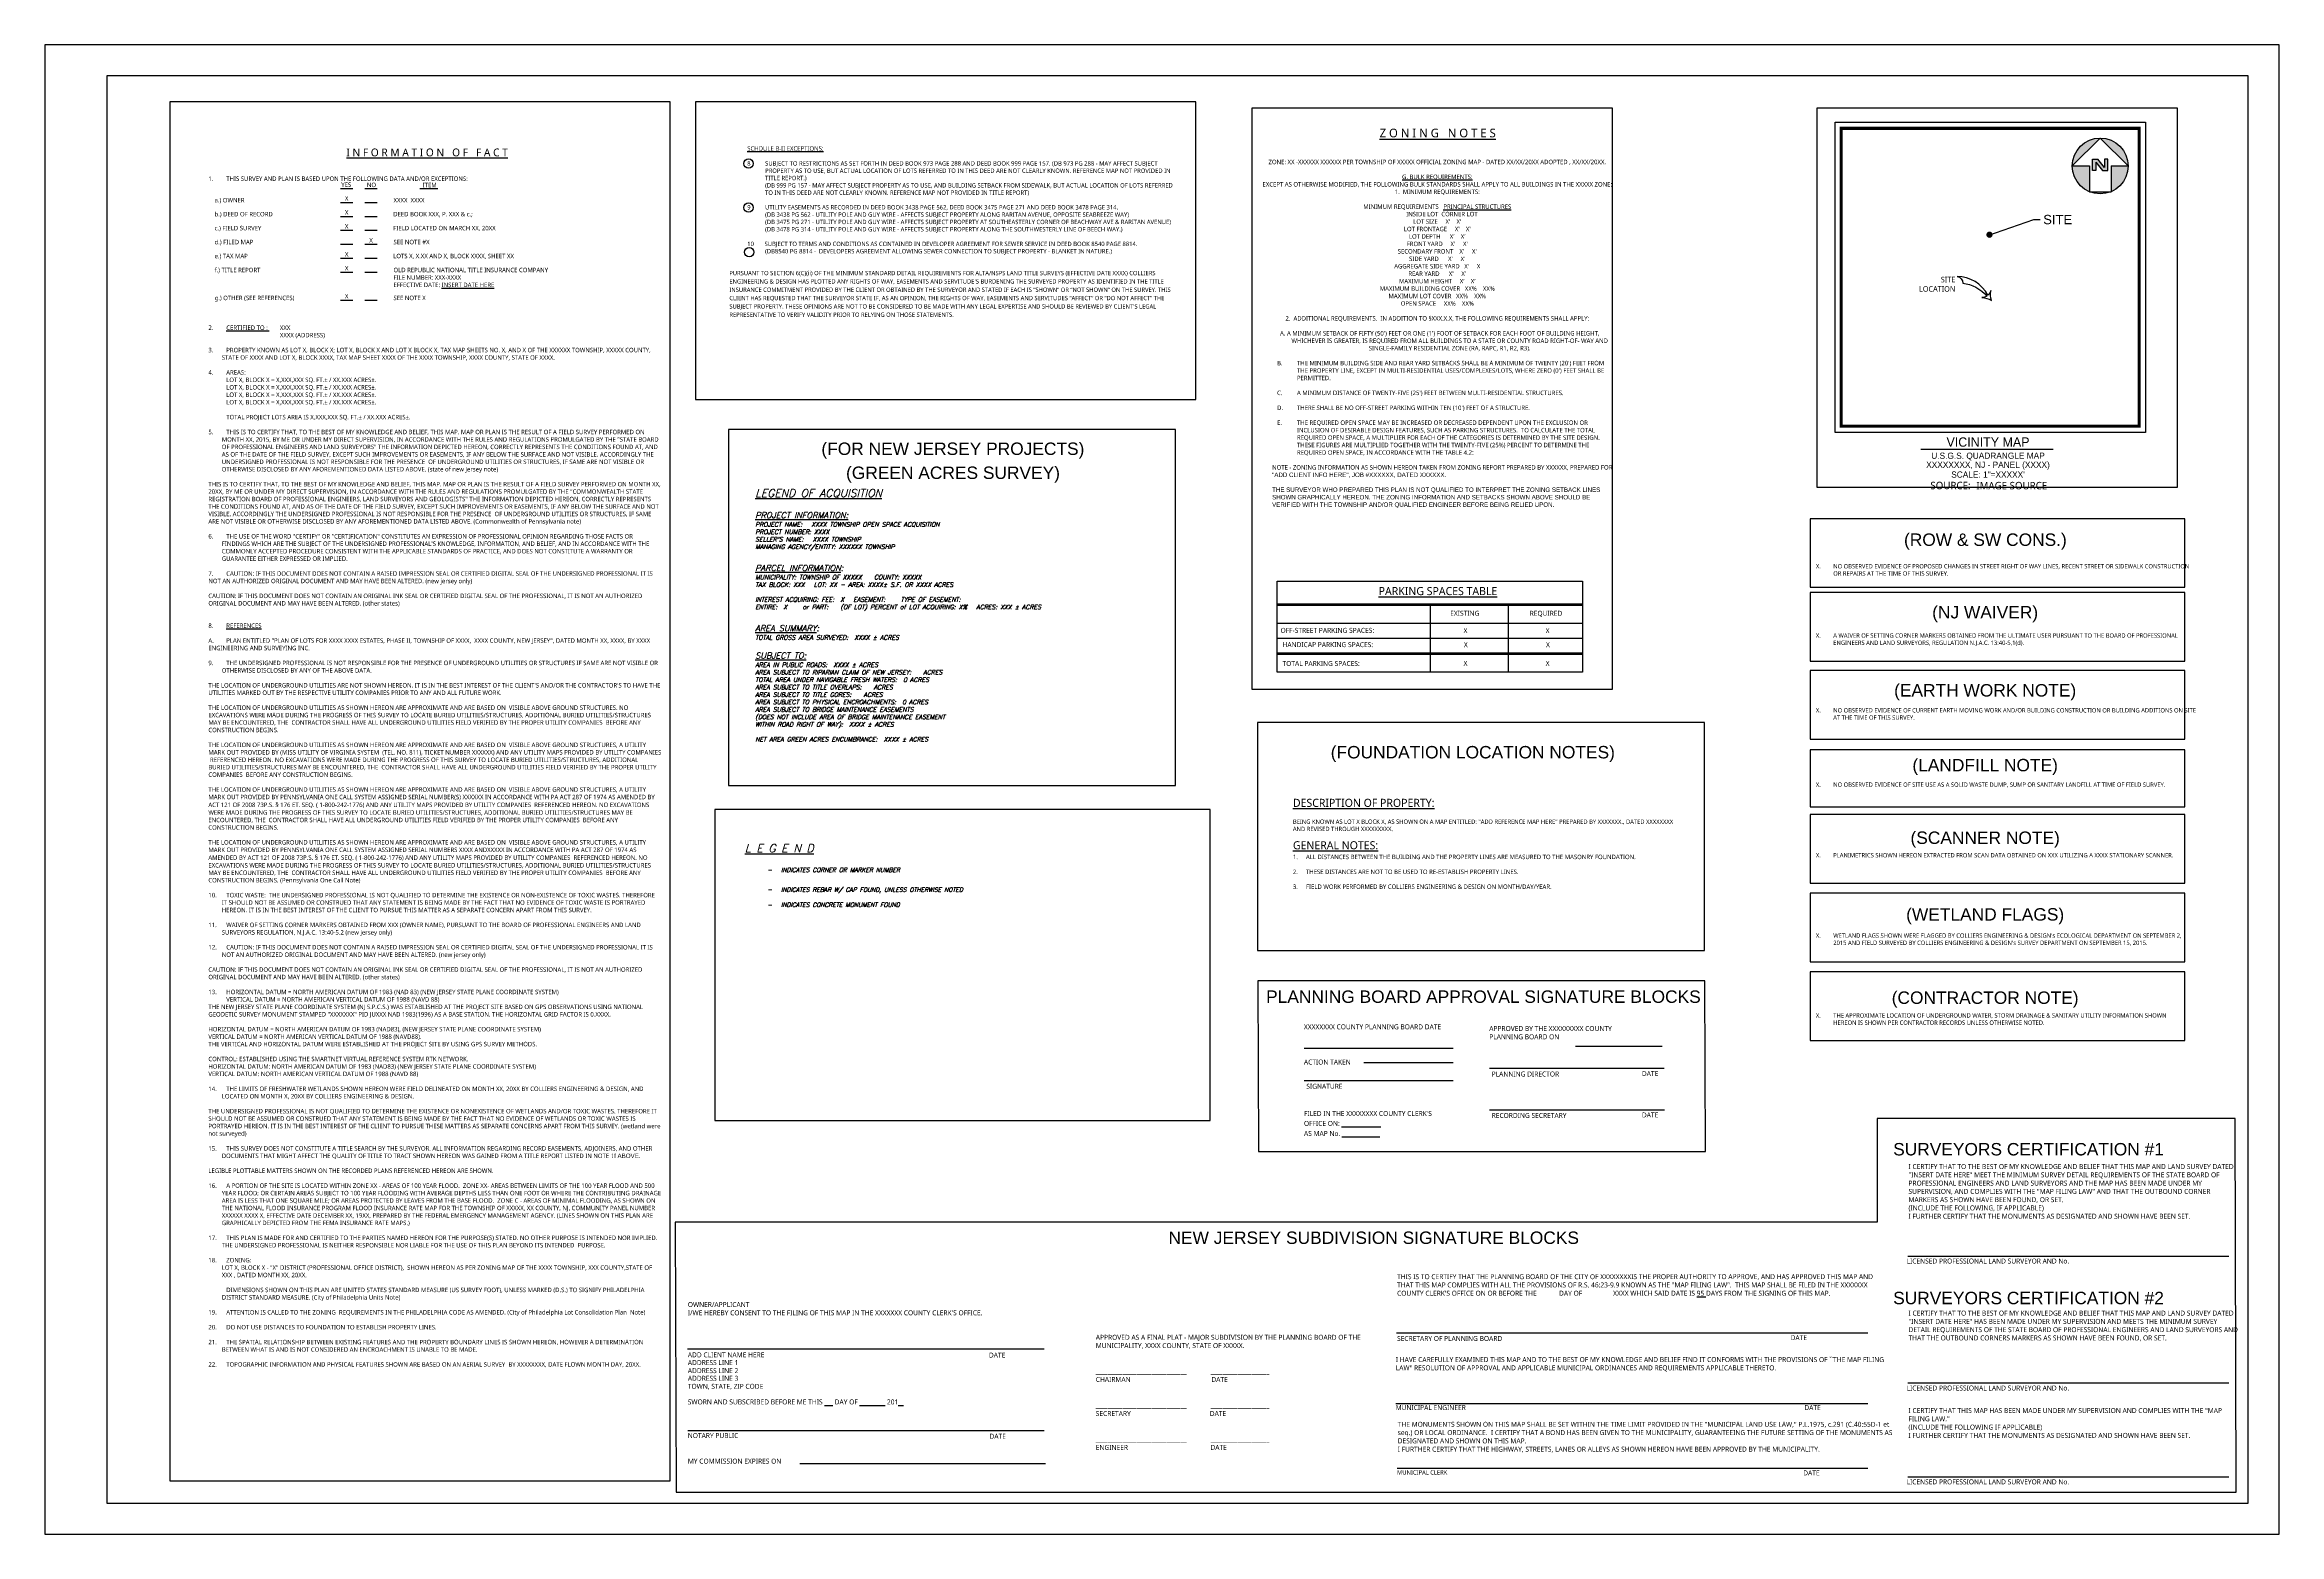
# Paper-space layout 'SURVEY NOTES PG 1' of a CAD drawing. Extents: x 0 to 36, y 0 to 24.
import ezdxf
from ezdxf import colors
from ezdxf.entities.mleader import LeaderData, LeaderLine
from ezdxf.enums import TextEntityAlignment as Align
from ezdxf.math import Vec2, Vec3

# ---------------------------------------------------------------- set-up
doc = ezdxf.new("R2010")
doc.units = 0
doc.header["$MEASUREMENT"] = 0
for name, color, linetype in [('G-ANNO-GENL-GEOM', 1, 'Continuous'), ('G-ANNO-GENL-MKUP', 1, 'Continuous'), ('G-ANNO-GENL-TEXT', 9, 'Continuous'), ('G-ANNO-IMGE-GEOM', 7, 'Continuous'), ('G-ANNO-TTLE-NRTH', 60, 'Continuous'), ('G-ANNO-TTLE-OTLN', 7, 'Continuous'), ('G-ANNO-TTLE-TEXT', 6, 'Continuous')]:
    doc.layers.add(name, color=color, linetype=linetype)
doc.styles.add('Existing', font='simplex.shx', dxfattribs={"oblique": 15})
doc.styles.add('Existing-08', font='simplex.shx', dxfattribs={"oblique": 15, "height": 0.08})
doc.styles.get("Standard").update_dxf_attribs({"font": 'arial.ttf'})
doc.styles.add('Tblock-Text', font='')
doc.styles.add('Tblock-Title', font='')
doc.styles.get('Tblock-Text').set_extended_font_data('Open Sans')
doc.styles.get('Tblock-Title').set_extended_font_data('Merriweather')

# ---------------------------------------------------------------- blocks, each defined once
blk = doc.blocks.new('_Dot')
at = {"color": 0, "linetype": 'ByBlock', "lineweight": -2}
blk.add_line((-0.5, 0), (-1, 0), dxfattribs=at)
at = {"color": 0, "linetype": 'ByBlock', "const_width": 0.5}
blk.add_lwpolyline([(-0.25, 0, 1), (0.25, 0, 1)], format="xyb", close=True, dxfattribs=at)
blk = doc.blocks.new('SITE LOCATION')
at = {"layer": 'G-ANNO-TTLE-TEXT', "flags": 128}
blk.add_lwpolyline([(3.933, 26.222), (3.933, 26.222, 0.272869), (3.438, 26.522), (3.438, 26.522), (3.438, 26.522, -0.408992), (3.527, 26.416), (3.527, 26.416), (3.527, 26.416, -0.183469), (3.916, 26.208), (3.916, 26.208), (3.916, 26.208, -0.140989), (3.834, 26.182), (3.834, 26.182), (3.834, 26.182, -0.153764), (3.993, 26.134), (3.993, 26.134), (3.993, 26.134, -0.153764), (3.98, 26.299), (3.98, 26.299), (3.98, 26.299, -0.149403), (3.933, 26.222), (3.933, 26.222)], format="xyb", close=True, dxfattribs=at)
blk = doc.blocks.new('G-GNRL-IMGE-SRCE')
at = {"layer": 'G-ANNO-GENL-MKUP', "style": 'Tblock-Text', "flags": 8}
blk.add_attdef('SOURCE', (0, 0), '', height=0.12, dxfattribs=at)
at = {"layer": 'G-ANNO-IMGE-GEOM', "insert": (-0.74, 0.122), "char_height": 0.12, "attachment_point": 1, "style": 'Tblock-Text'}
blk.add_mtext_dynamic_manual_height_columns('SOURCE:', width=0.1, gutter_width=0.5, heights=[0], dxfattribs=at)

psp = doc.layouts.new('SURVEY NOTES PG 1')

# ---------------------------------------------------------------- hatches: boundary and pattern name
at = {"layer": 'G-ANNO-TTLE-NRTH'}
h = psp.add_hatch(color=256, dxfattribs=at)
h.paths.add_polyline_path([(33.115, 22.496, 0.414214), (32.665, 22.046)])
h.paths.add_polyline_path([(33.115, 22.496), (33.565, 22.046, 0.414214)])
h.paths.add_polyline_path([(33.565, 22.046), (33.29, 22.046), (33.29, 21.631, 0.301378)])
h.paths.add_polyline_path([(32.94, 22.046), (32.665, 22.046, 0.301378), (32.94, 21.631)])
h.paths.add_polyline_path([(33.29, 21.631), (32.94, 21.631, 0.202665)])
h.paths.add_polyline_path([(33.237, 22.154), (33.184, 22.154), (33.184, 22.022), (33.079, 22.154), (32.992, 22.154), (32.992, 21.974), (33.046, 21.974), (33.046, 22.105), (33.152, 21.974), (33.237, 21.974)])

# ---------------------------------------------------------------- linework, layer by layer
at = {"layer": 'G-ANNO-GENL-TEXT'}
for p, q in [((4.767, 21.684), (4.964, 21.684)), ((5.16, 21.684), (5.356, 21.684)), ((6.044, 21.683), (6.336, 21.683)), ((4.767, 21.459), (4.964, 21.459)), ((5.16, 21.459), (5.356, 21.459)), ((4.767, 21.234), (4.964, 21.234)), ((4.767, 21.009), (4.964, 21.009)), ((5.16, 21.234), (5.356, 21.234)), ((5.16, 21.009), (5.356, 21.009)), ((4.767, 20.784), (4.964, 20.784)), ((4.767, 20.559), (4.964, 20.559)), ((5.16, 20.784), (5.356, 20.784)), ((5.16, 20.559), (5.356, 20.559)), ((4.767, 20.334), (4.964, 20.334)), ((5.16, 20.334), (5.356, 20.334)), ((4.767, 19.884), (4.964, 19.884)), ((5.16, 19.884), (5.356, 19.884)), ((20.29, 7.835), (22.69, 7.835)), ((21.253, 7.604), (22.69, 7.604)), ((24.664, 7.865), (26.06, 7.865)), ((20.29, 7.311), (22.69, 7.311)), ((23.276, 7.509), (26.088, 7.509)), ((23.276, 6.841), (26.094, 6.841)), ((30.015, 4.483), (35.185, 4.483)), ((21.778, 3.248), (29.372, 3.248)), ((10.355, 2.991), (16.101, 2.991)), ((30.015, 2.438), (35.185, 2.438)), ((21.768, 2.11), (29.372, 2.11)), ((10.359, 1.675), (16.101, 1.675)), ((12.168, 1.139), (16.125, 1.139)), ((21.788, 1.065), (29.372, 1.065)), ((30.015, 0.925), (35.185, 0.925))]:
    psp.add_line(p, q, dxfattribs=at)
for points in [[(0, 0), (36, 0), (36, 24), (0, 24)], [(1, 0.5), (35.5, 0.5), (35.5, 23.5), (1, 23.5)], [(2.014, 0.862), (10.075, 0.862), (10.075, 23.078), (2.014, 23.078)], [(10.486, 18.286), (18.546, 18.286), (18.546, 23.078), (10.486, 23.078)], [(19.446, 13.616), (25.259, 13.616), (25.259, 22.977), (19.446, 22.977)], [(28.547, 16.871), (34.359, 16.871), (34.359, 22.977), (28.547, 22.977)], [(11.016, 12.065), (18.217, 12.065), (18.217, 17.798), (11.016, 17.798)], [(28.444, 15.258), (34.479, 15.258), (34.479, 16.363), (28.444, 16.363)], [(28.444, 14.068), (34.479, 14.068), (34.479, 15.174), (28.444, 15.174)], [(28.444, 12.812), (34.479, 12.812), (34.479, 13.917), (28.444, 13.917)], [(19.54, 9.408), (26.741, 9.408), (26.741, 13.082), (19.54, 13.082)], [(28.444, 11.723), (34.479, 11.723), (34.479, 12.638), (28.444, 12.638)], [(10.795, 6.668), (18.777, 6.668), (18.777, 11.677), (10.795, 11.677)], [(28.444, 10.49), (34.479, 10.49), (34.479, 11.596), (28.444, 11.596)], [(28.444, 9.224), (34.479, 9.224), (34.479, 10.329), (28.444, 10.329)], [(28.444, 7.957), (34.479, 7.957), (34.479, 9.062), (28.444, 9.062)], [(19.556, 6.167), (26.757, 6.167), (26.744, 8.92), (19.543, 8.92)], [(10.172, 0.678), (35.304, 0.678), (35.291, 6.7), (29.519, 6.7), (29.519, 5.03), (10.158, 5.03)]]:
    psp.add_lwpolyline(points, close=True, dxfattribs=at)
for points in [[(19.855, 14.679), (19.855, 15.356), (24.776, 15.356), (24.776, 14.679)], [(19.855, 14.991), (24.776, 14.991)], [(19.855, 14.971), (24.776, 14.971)], [(22.322, 14.971), (22.322, 14.679)], [(23.578, 14.971), (23.578, 14.679)], [(24.776, 14.679), (24.776, 13.889), (19.855, 13.889), (19.855, 14.679)], [(19.855, 14.679), (24.776, 14.679)], [(19.855, 14.438), (24.776, 14.438)], [(22.322, 14.679), (22.322, 13.889)], [(23.578, 14.679), (23.578, 13.889)], [(19.855, 14.203), (24.776, 14.203)], [(19.855, 14.182), (24.776, 14.182)]]:
    psp.add_lwpolyline(points, dxfattribs=at)
for centre in [(11.34, 22.084), (11.34, 21.375), (11.351, 20.657)]:
    psp.add_circle(centre, 0.075, dxfattribs=at)
at = {"layer": 'G-ANNO-TTLE-NRTH'}
for p, q in [((33.115, 22.496, 11.695), (32.665, 22.046, 11.695)), ((33.565, 22.046, 11.695), (33.115, 22.496, 11.695)), ((32.665, 22.046, 11.695), (32.94, 22.046, 11.695)), ((32.94, 22.046, 11.695), (32.94, 21.631, 11.695)), ((32.992, 21.974, 11.695), (32.992, 22.154, 11.695)), ((32.992, 22.154, 11.695), (33.079, 22.154, 11.695)), ((33.046, 21.974, 11.695), (32.992, 21.974, 11.695)), ((33.046, 22.105, 11.695), (33.046, 21.974, 11.695)), ((33.046, 22.105, 11.695), (33.152, 21.974, 11.695)), ((33.184, 22.022, 11.695), (33.079, 22.154, 11.695)), ((33.152, 21.974, 11.695), (33.237, 21.974, 11.695)), ((33.184, 22.154, 11.695), (33.184, 22.022, 11.695)), ((33.237, 22.154, 11.695), (33.184, 22.154, 11.695)), ((33.237, 21.974, 11.695), (33.237, 22.154, 11.695)), ((33.29, 22.046, 11.695), (33.565, 22.046, 11.695)), ((33.29, 22.046, 11.695), (33.29, 21.631, 11.695)), ((32.94, 21.631, 11.695), (33.29, 21.631, 11.695))]:
    psp.add_line(p, q, dxfattribs=at)
psp.add_circle((33.115, 22.046, 11.695), 0.45, dxfattribs=at)
at = {"layer": 'G-ANNO-TTLE-OTLN'}
psp.add_line((30.224, 17.482), (32.356, 17.482), dxfattribs=at)
psp.add_lwpolyline([(33.843, 17.753), (28.843, 17.753), (28.843, 22.753), (33.843, 22.753)], close=True, dxfattribs=at)
at = {"layer": 'G-ANNO-TTLE-OTLN', "const_width": 0.05}
psp.add_lwpolyline([(33.743, 17.853), (28.943, 17.853), (28.943, 22.653), (33.743, 22.653)], close=True, dxfattribs=at)

# ---------------------------------------------------------------- block references
ref = psp.add_blockref('G-GNRL-IMGE-SRCE', (31.119, 16.836))
ref.add_attrib('SOURCE', 'IMAGE SOURCE', (31.119, 16.836), dxfattribs={"layer": 'G-ANNO-GENL-MKUP', "height": 0.12, "style": 'Tblock-Text'})
at = {"layer": 'G-ANNO-GENL-GEOM'}
psp.add_blockref('SITE LOCATION', (27.372, -6.257), dxfattribs=at)

# ---------------------------------------------------------------- texts
at = {"layer": 'G-ANNO-GENL-GEOM', "insert": (29.828, 20.26), "char_height": 0.0896, "width": 0.95284, "attachment_point": 1, "style": 'Tblock-Text'}
psp.add_mtext('\\pxqr;SITE\\PLOCATION', dxfattribs=at)
at = {"layer": 'G-ANNO-GENL-TEXT', "style": 'Tblock-Text'}
for s, height, p in [('YES    ', 0.072, (4.778, 21.709)), ('NO', 0.072, (5.191, 21.705)), ('ITEM', 0.072, (6.089, 21.703)), ('a.) OWNER', 0.072, (2.737, 21.459)), ('b.) DEED OF RECORD', 0.072, (2.737, 21.234)), ('XXXX  XXXX ', 0.072, (5.62, 21.459)), ('DEED BOOK XXX, P. XXX & c.;', 0.072, (5.615, 21.234)), ('c.) FIELD SURVEY', 0.072, (2.737, 21.009)), ('FIELD LOCATED ON MARCH XX, 20XX', 0.072, (5.615, 21.009)), ('d.) FILED MAP', 0.072, (2.737, 20.784)), ('e.) TAX MAP', 0.072, (2.737, 20.559)), ('SEE NOTE #X ', 0.072, (5.619, 20.784)), ('LOTS X, X.XX AND X, BLOCK XXXX, SHEET XX', 0.072, (5.615, 20.559)), ('f.) TITLE REPORT', 0.072, (2.737, 20.334)), ('g.) OTHER (SEE REFERENCES)', 0.072, (2.738, 19.884)), ('SEE NOTE X', 0.072, (5.619, 19.884)), ('X', 0.08, (22.858, 14.519)), ('X', 0.08, (24.181, 14.519)), ('X', 0.08, (22.858, 13.992)), ('X', 0.08, (22.863, 14.292)), ('X', 0.08, (24.181, 13.992)), ('X', 0.08, (24.186, 14.292)), ('XXXXXXXX COUNTY PLANNING BOARD DATE', 0.08, (20.286, 8.136)), ('ACTION TAKEN', 0.08, (20.286, 7.569)), ('SIGNATURE', 0.08, (20.325, 7.178)), ('PLANNING DIRECTOR', 0.08, (23.311, 7.376)), ('DATE', 0.08, (25.731, 7.384)), ('AS MAP No. %%U                      ', 0.08, (20.287, 6.418)), ('OFFICE ON: %%U                       ', 0.08, (20.287, 6.58)), ("FILED IN THE XXXXXXXX COUNTY CLERK'S", 0.08, (20.287, 6.74)), ('RECORDING SECRETARY', 0.08, (23.311, 6.708)), ('DATE', 0.08, (25.731, 6.716)), ('LICENSED PROFESSIONAL LAND SURVEYOR AND No.', 0.08, (29.995, 4.363)), ('ADD CLIENT NAME HERE', 0.08, (10.361, 2.851)), ('DATE', 0.08, (15.211, 2.847)), ('SECRETARY OF PLANNING BOARD', 0.08, (21.787, 3.115)), ('                                                DATE', 0.08, (26.798, 3.128)), ('ADDRESS LINE 1', 0.08, (10.361, 2.727)), ('ADDRESS LINE 2', 0.08, (10.361, 2.597)), ('ADDRESS LINE 3', 0.08, (10.361, 2.474)), ('_______________________________              ____________________', 0.08, (16.933, 2.592)), ('CHAIRMAN                                               DATE', 0.08, (16.933, 2.455)), ('TOWN, STATE, ZIP CODE', 0.08, (10.361, 2.344)), ('SWORN AND SUBSCRIBED BEFORE ME THIS %%U     %%U DAY OF %%U               %%U 201%%U   %%U            ', 0.08, (10.36, 2.093)), ('LICENSED PROFESSIONAL LAND SURVEYOR AND No.', 0.08, (29.995, 2.317)), ('_______________________________              ____________________', 0.08, (16.933, 2.043)), ('SECRETARY                                              DATE', 0.08, (16.933, 1.906)), ('MUNICIPAL ENGINEER', 0.08, (21.764, 2.002)), ('DATE', 0.08, (28.348, 2.002)), ('NOTARY PUBLIC', 0.08, (10.36, 1.551)), ('DATE', 0.08, (15.221, 1.54)), ('_______________________________              ____________________', 0.08, (16.933, 1.497)), ('ENGINEER                                                DATE', 0.08, (16.933, 1.36)), ('MY COMMISSION EXPIRES ON', 0.08, (10.361, 1.139)), ('DATE', 0.08, (28.33, 0.949)), ('LICENSED PROFESSIONAL LAND SURVEYOR AND No.', 0.08, (29.995, 0.805))]:
    psp.add_text(s, height=height, dxfattribs=at).set_placement(p)
for p in [(4.865, 21.487), (4.865, 21.262), (4.865, 21.037), (5.258, 20.812), (4.865, 20.587), (4.865, 20.362), (4.865, 19.912)]:
    psp.add_text('X', height=0.072, dxfattribs=at).set_placement(p, align=Align.CENTER)
at = {"layer": 'G-ANNO-GENL-TEXT', "color": 1}
for s, p in [('(ROW & SW CONS.)', (31.265, 15.925)), ('(NJ WAIVER)', (31.261, 14.756)), ('(EARTH WORK NOTE)', (31.261, 13.498)), ('(LANDFILL NOTE)', (31.261, 12.293)), ('(SCANNER NOTE)', (31.261, 11.123)), ('(WETLAND FLAGS)', (31.261, 9.888)), ('(CONTRACTOR NOTE)', (31.261, 8.546))]:
    psp.add_text(s, height=0.2, dxfattribs=at).set_placement(p, align=Align.CENTER)
at = {"layer": 'G-ANNO-GENL-TEXT', "style": 'Tblock-Text'}
psp.add_text('MUNICIPAL CLERK', height=0.07, rotation=0.0522, dxfattribs=at).set_placement((21.787, 0.962))
at = {"layer": 'G-ANNO-GENL-TEXT'}
for s, insert, char_height, width, attachment_point, style in [('\\pxqc;{\\H1.75x;\\L\\P\\PI N F O R M A T I O N   O F   F A C T\\P\\pq*;}\\P\\P\\pi-3,l3,ql,t4;1.^ITHIS SURVEY AND PLAN IS BASED UPON THE FOLLOWING DATA AND/OR EXCEPTIONS:\\P\\pi0,l0,qc,tz;\\P\\pq*;\\P\\P\\P\\P\\P\\P\\P\\P\\P\\P\\P\\P\\P\\P\\P\\P\\P\\P\\pi-3,l3,ql,t4;{\\A1;2.^I\\LCERTIFIED TO :\\l ^IXXX\\P\\pi0,l0,q*,tz;^I^I^I^IXXXX (ADDRESS)^I\\P\\pqc;\\P\\pi-3,l3,ql,t4;3.^IPROPERTY KNOWN AS LOT X, BLOCK X; LOT X, BLOCK X AND LOT X BLOCK X, TAX MAP SHEETS NO. X, AND X OF THE XXXXXX TOWNSHIP, XXXXX COUNTY, STATE OF XXXX AND LOT X, BLOCK XXXX, TAX MAP SHEET XXXX OF THE XXXX TOWNSHIP, XXXX COUNTY, STATE OF XXXX.  \\P\\pi0,l0,q*,tz;\\P\\pi-3,l3,ql,t4;4.^IAREAS:\\P\\pi0,l4,tz;LOT X, BLOCK X = X,XXX,XXX SQ. FT.%%P / XX.XXX ACRES%%P.\\PLOT X, BLOCK X = X,XXX,XXX SQ. FT.%%P / XX.XXX ACRES%%P.\\PLOT X, BLOCK X = X,XXX,XXX SQ. FT.%%P / XX.XXX ACRES%%P.\\PLOT X, BLOCK X = X,XXX,XXX SQ. FT.%%P / XX.XXX ACRES%%P.\\P\\PTOTAL PROJECT LOTS AREA IS X,XXX,XXX SQ. FT.%%P / XX.XXX ACRES%%P.\\P\\pl0,q*,t3;}\\P\\pi-3,l3,ql,t4;5.^ITHIS IS TO CERTIFY THAT, TO THE BEST OF MY KNOWLEDGE AND BELIEF, THIS MAP. MAP OR PLAN IS THE RESULT OF A FIELD SURVEY PERFORMED ON MONTH XX, 2015, BY ME OR UNDER MY DIRECT SUPERVISION, IN ACCORDANCE WITH THE RULES AND REGULATIONS PROMULGATED BY THE "STATE BOARD OF PROFESSIONAL ENGINEERS AND LAND SURVEYORS" THE INFORMATION DEPICTED HEREON, CORRECTLY REPRESENTS THE CONDITIONS FOUND AT, AND AS OF THE DATE OF THE FIELD SURVEY, EXCEPT SUCH IMPROVEMENTS OR EASEMENTS, IF ANY BELOW THE SURFACE AND NOT VISIBLE. ACCORDINGLY THE UNDERSIGNED PROFESSIONAL IS NOT RESPONSIBLE FOR THE PRESENCE  OF UNDERGROUND UTILITIES OR STRUCTURES, IF SAME ARE NOT VISIBLE OR OTHERWISE DISCLOSED BY ANY AFOREMENTIONED DATA LISTED ABOVE. (state of new jersey note) \\P\\pi0,l0,q*,tz;\\P\\pql;THIS IS TO CERTIFY THAT, TO THE BEST OF MY KNOWLEDGE AND BELIEF, THIS MAP. MAP OR PLAN IS THE RESULT OF A FIELD SURVEY PERFORMED ON MONTH XX, 20XX, BY ME OR UNDER MY DIRECT SUPERVISION, IN ACCORDANCE WITH THE RULES AND REGULATIONS PROMULGATED BY THE "COMMONWEALTH STATE REGISTRATION BOARD OF PROFESSIONAL ENGINEERS, LAND SURVEYORS AND GEOLOGISTS" THE INFORMATION DEPICTED HEREON, CORRECTLY REPRESENTS THE CONDITIONS FOUND AT, AND AS OF THE DATE OF THE FIELD SURVEY, EXCEPT SUCH IMPROVEMENTS OR EASEMENTS, IF ANY BELOW THE SURFACE AND NOT VISIBLE. ACCORDINGLY THE UNDERSIGNED PROFESSIONAL IS NOT RESPONSIBLE FOR THE PRESENCE  OF UNDERGROUND UTILITIES OR STRUCTURES, IF SAME ARE NOT VISIBLE OR OTHERWISE DISCLOSED BY ANY AFOREMENTIONED DATA LISTED ABOVE. (Commonwealth of Pennsylvania note)\\P\\pq*;\\P\\pi-3,l3,ql,t4;6.^ITHE USE OF THE WORD "CERTIFY" OR "CERTIFICATION" CONSTITUTES AN EXPRESSION OF PROFESSIONAL OPINION REGARDING THOSE FACTS OR FINDINGS WHICH ARE THE SUBJECT OF THE UNDERSIGNED PROFESSIONAL\'S KNOWLEDGE, INFORMATION, AND BELIEF, AND IN ACCORDANCE WITH THE COMMONLY ACCEPTED PROCEDURE CONSISTENT WITH THE APPLICABLE STANDARDS OF PRACTICE, AND DOES NOT CONSTITUTE A WARRANTY OR GUARANTEE EITHER EXPRESSED OR IMPLIED.\\P\\pi0,l0,q*,tz;{\\A1;\\H0.99996x;\\P\\pi-3,l3,ql,t4;}7.^ICAUTION: IF THIS DOCUMENT DOES NOT CONTAIN A RAISED IMPRESSION SEAL OR CERTIFIED DIGITAL SEAL OF THE UNDERSIGNED PROFESSIONAL IT IS NOT AN AUTHORIZED ORIGINAL DOCUMENT AND MAY HAVE BEEN ALTERED. (new jersey only)\\P\\pi0,l0,qc,tz;\\P\\pq*;{\\H0.99998x;CAUTION: IF THIS DOCUMENT DOES NOT CONTAIN AN ORIGINAL INK SEAL }OR CERTIFIED DIGITAL SEAL{\\H0.99998x; OF THE PROFESSIONAL, IT IS NOT AN AUTHORIZED ORIGINAL DOCUMENT AND MAY HAVE BEEN ALTERED. (other states)\\A1;\\H0.99998x;\\P\\P\\P\\pi-3,l3,ql,t4;}8.^I{\\LREFERENCES\\P\\pi0,l0,q*,tz;\\P\\pi-3,l8,ql,t4;}A.^IPLAN ENTITLED "PLAN OF LOTS FOR XXXX XXXX ESTATES, PHASE II, TOWNSHIP OF XXXX,  XXXX COUNTY, NEW JERSEY", DATED MONTH XX, XXXX, BY XXXX ENGINEERING AND SURVEYING INC.\\P\\pi0,l0,tz;\\P\\pi-3,l3,t4;9.^ITHE UNDERSIGNED PROFESSIONAL IS NOT RESPONSIBLE FOR THE PRESENCE OF UNDERGROUND UTILITIES OR STRUCTURES IF SAME ARE NOT VISIBLE OR OTHERWISE DISCLOSED BY ANY OF THE ABOVE DATA. \\P\\pi0,l0,qc,tz;\\P\\pq*,t3;THE LOCATION OF UNDERGROUND UTILITIES ARE NOT SHOWN HEREON. IT IS IN THE BEST INTEREST OF THE CLIENT\'S AND/OR THE CONTRACTOR\'S TO HAVE THE UTILITIES MARKED OUT BY THE RESPECTIVE UTILITY COMPANIES PRIOR TO ANY AND ALL FUTURE WORK.{\\A1;\\H0.99998x;\\P\\PTHE LOCATION OF UNDERGROUND UTILITIES AS SHOWN HEREON ARE APPROXIMATE AND ARE BASED ON  VISIBLE ABOVE GROUND STRUCTURES. \\H0.99996x;NO EXCAVATIONS WERE MADE DURING THE PROGRESS OF THIS SURVEY TO LOCATE BURIED UTILITIES/STRUCTURES, ADDITIONAL BURIED UTILITIES/STRUCTURES MAY BE ENCOUNTERED, THE  CONTRACTOR SHALL HAVE ALL UNDERGROUND UTILITIES FIELD VERIFIED BY THE PROPER UTILITY COMPANIES  BEFORE ANY CONSTRUCTION BEGINS.\\P\\pql,tz;\\A0;\\H1.0001x;\\P\\pq*,t3;\\H0.99996x;THE LOCATION OF UNDERGROUND UTILITIES AS SHOWN HEREON ARE APPROXIMATE AND ARE BASED ON  VISIBLE ABOVE GROUND STRUCTURES, A UTILITY MARK OUT PROVIDED BY (MISS UTILITY OF VIRGINIA SYSTEM  (TEL. NO. 811), TICKET NUMBER XXXXXX) AND ANY UTILITY MAPS PROVIDED BY UTILITY COMPANIES  REFERENCED HEREON. NO EXCAVATIONS WERE MADE DURING THE PROGRESS OF THIS SURVEY TO LOCATE BURIED UTILITIES/STRUCTURES, ADDITIONAL BURIED UTILITIES/STRUCTURES MAY BE ENCOUNTERED, THE  CONTRACTOR SHALL HAVE ALL UNDERGROUND UTILITIES FIELD VERIFIED BY THE PROPER UTILITY COMPANIES  BEFORE ANY CONSTRUCTION BEGINS.\\P\\A1;\\H0.99998x; \\P\\ptz;\\A0;THE LOCATION OF UNDERGROUND UTILITIES AS SHOWN HEREON ARE APPROXIMATE AND ARE BASED ON  VISIBLE ABOVE GROUND STRUCTURES, A UTILITY MARK OUT PROVIDED BY PENNSYLVANIA ONE CALL SYSTEM ASSIGNED SERIAL NUMBER(S) XXXXXX IN ACCORDANCE WITH PA ACT 287 OF 1974 AS AMENDED BY ACT 121 OF 2008 73P.S. \\H1.0833x;§\\H0.92309x; 176 ET. SEQ. ( 1-800-242-1776) AND ANY UTILITY MAPS PROVIDED BY UTILITY COMPANIES  REFERENCED HEREON. NO EXCAVATIONS WERE MADE DURING THE PROGRESS OF THIS SURVEY TO LOCATE BURIED UTILITIES/STRUCTURES, ADDITIONAL BURIED UTILITIES/STRUCTURES MAY BE ENCOUNTERED, THE  CONTRACTOR SHALL HAVE ALL UNDERGROUND UTILITIES FIELD VERIFIED BY THE PROPER UTILITY COMPANIES  BEFORE ANY CONSTRUCTION BEGINS.\\P\\PTHE LOCATION OF UNDERGROUND UTILITIES AS SHOWN HEREON ARE APPROXIMATE AND ARE BASED ON  VISIBLE ABOVE GROUND STRUCTURES, A UTILITY MARK OUT PROVIDED BY PENNSYLVANIA ONE CALL SYSTEM ASSIGNED SERIAL NUMBERS XXXX ANDXXXXX IN ACCORDANCE WITH PA ACT 287 OF 1974 AS AMENDED BY ACT 121 OF 2008 73P.S. \\H1.0833x;§\\H0.92309x; 176 ET. SEQ. ( 1-800-242-1776) AND ANY UTILITY MAPS PROVIDED BY UTILITY COMPANIES  REFERENCED HEREON. NO EXCAVATIONS WERE MADE DURING THE PROGRESS OF THIS SURVEY TO LOCATE BURIED UTILITIES/STRUCTURES, ADDITIONAL BURIED UTILITIES/STRUCTURES MAY BE ENCOUNTERED, THE  CONTRACTOR SHALL HAVE ALL UNDERGROUND UTILITIES FIELD VERIFIED BY THE PROPER UTILITY COMPANIES  BEFORE ANY CONSTRUCTION BEGINS.\\H0.99998x; (Pennsylvania One Call Note)\\P}\\P\\pi-3,l3,ql,t4;10.^ITOXIC WASTE:  THE UNDERSIGNED PROFESSIONAL IS NOT QUALIFIED TO DETERMINE THE EXISTENCE OR NON-EXISTENCE OF TOXIC WASTES. THEREFORE IT SHOULD NOT BE ASSUMED OR CONSTRUED THAT ANY STATEMENT IS BEING MADE BY THE FACT THAT NO EVIDENCE OF TOXIC WASTE IS PORTRAYED HEREON. IT IS IN THE BEST INTEREST OF THE CLIENT TO PURSUE THIS MATTER AS A SEPARATE CONCERN APART FROM THIS SURVEY.\\P\\pi0,l0,q*,tz;\\P\\pi-3,l3,ql,t4;11.^IWAIVER OF SETTING CORNER MARKERS OBTAINED FROM XXX (OWNER NAME), PURSUANT TO THE BOARD OF PROFESSIONAL ENGINEERS AND LAND SURVEYORS REGULATION, N.J.A.C. 13:40-5.2 (new jersey only)\\P\\pi0,l0,q*,tz;\\P\\pi-3,l3,ql,t4;12.^ICAUTION: IF THIS DOCUMENT DOES NOT CONTAIN A RAISED IMPRESSION SEAL OR CERTIFIED DIGITAL SEAL OF THE UNDERSIGNED PROFESSIONAL IT IS NOT AN AUTHORIZED ORIGINAL DOCUMENT AND MAY HAVE BEEN ALTERED. (new jersey only)\\P\\pi0,l0,qc,tz;\\P\\pql;{\\H0.99998x;CAUTION: IF THIS DOCUMENT DOES NOT CONTAIN AN ORIGINAL INK SEAL OR CERTIFIED DIGITAL SEAL OF THE PROFESSIONAL, IT IS NOT AN AUTHORIZED ORIGINAL DOCUMENT AND MAY HAVE BEEN ALTERED. (other states)\\P\\pqc;\\P\\pi-3,l3,ql,t4;}13.^IHORIZONTAL DATUM = NORTH AMERICAN DATUM OF 1983 (NAD 83) (NEW JERSEY STATE PLANE COORDINATE SYSTEM)\\P\\pq*,tz;^IVERTICAL DATUM = NORTH AMERICAN VERTICAL DATUM OF 1988 (NAVD 88)\\P\\pi0;THE NEW JERSEY STATE PLANE COORDINATE SYSTEM (NJ S.P.C.S.) WAS ESTABLISHED AT THE PROJECT SITE BASED ON GPS OBSERVATIONS USING NATIONAL GEODETIC SURVEY MONUMENT STAMPED "XXXXXXX" PID JUXXX NAD 1983(1996) AS A BASE STATION. THE HORIZONTAL GRID FACTOR IS 0.XXXX.\\P\\pl4;\\P\\pl0,t3;{\\A1;\\H0.99994x;HORIZONTAL DATUM = NORTH AMERICAN DATUM OF 1983 (NAD83), (NEW JERSEY STATE PLANE COORDINATE SYSTEM) \\P\\ptz;VERTICAL DATUM = NORTH AMERICAN VERTICAL DATUM OF 1988 (NAVD88). \\PT\\H1.0001x;HE VERTICAL AND HORIZONTAL DATUM WERE ESTABLISHED AT THE PROJECT SITE BY USING GPS SURVEY METHODS.\\P\\P\\A0;\\H0.99996x;CONTROL: ESTABLISHED USING THE SMARTNET VIRTUAL REFERENCE SYSTEM RTK NETWORK.\\PHORIZONTAL DATUM: \\A1;\\H0.99994x;NORTH AMERICAN DATUM OF 1983 (NAD83) \\A0;\\H1.0001x;(NEW JERSEY STATE PLANE COORDINATE SYSTEM)  \\PVERTICAL DATUM: NORTH AMERICAN VERTICAL DATUM OF 1988 (NAVD 88)\\P\\pi-4,l4;}\\P\\pi-3,l3,ql,t4;{\\A1;\\H0.99996x;14.^ITHE LIMITS OF FRESHWATER WETLANDS SHOWN HEREON WERE FIELD DELINEATED ON MONTH XX, 20XX BY COLLIERS ENGINEERING & DESIGN, AND LOCATED ON MONTH X, 20XX BY COLLIERS ENGINEERING & DESIGN.}\\P\\pi0,l0,q*,t3;{\\A1;\\H0.99998x;\\PTHE UNDERSIGNED PROFESSIONAL IS NOT QUALIFIED TO DETERMINE THE EXISTENCE OR NONEXISTENCE OF WETLANDS AND/OR TOXIC WASTES. THEREFORE IT SHOULD NOT BE ASSUMED OR CONSTRUED THAT ANY STATEMENT IS BEING MADE BY THE FACT THAT NO EVIDENCE OF WETLANDS OR TOXIC WASTES IS PORTRAYED HEREON. IT IS IN THE BEST INTEREST OF THE CLIENT TO PURSUE THESE MATTERS AS SEPARATE CONCERNS APART FROM THIS SURVEY. (wetland were not surveyed)  \\P\\pqc,tz;}\\P\\pi-3,l3,ql,t4;{\\H0.99996x;15.^ITHIS SURVEY DOES NOT CONSTITUTE A TITLE SEARCH BY THE SURVEYOR. ALL INFORMATION REGARDING RECORD EASEMENTS, ADJOINERS, AND OTHER DOCUMENTS THAT MIGHT AFFECT THE QUALITY OF TITLE TO TRACT SHOWN HEREON WAS GAINED FROM A TITLE REPORT LISTED IN NOTE \\fTimes New Roman|b0|i0|c0|p18;1\\fGill Sans MT|b0|i0|c0|p34;f\\A1;\\H0.99996x; ABOVE.\\P\\pi0,l0,tz;}\\P{\\A1;\\H0.99996x;LEGIBLE PLOTTABLE MATTERS SHOWN ON THE RECORDED PLANS REFERENCED HEREON ARE SHOWN.}\\P\\P\\pi-3,l3,t4;16.^IA PORTION OF THE SITE IS LOCATED WITHIN ZONE XX - AREAS OF 100 YEAR FLOOD.  ZONE XX- AREAS BETWEEN LIMITS OF THE 100 YEAR FLOOD AND 500 YEAR FLOOD; OR CERTAIN AREAS SUBJECT TO 100 YEAR FLOODING WITH AVERAGE DEPTHS LESS THAN ONE FOOT OR WHERE THE CONTRIBUTING DRAINAGE AREA IS LESS THAT ONE SQUARE MILE; OR AREAS PROTECTED BY LEAVES FROM THE BASE FLOOD.  ZONE C - AREAS OF MINIMAL FLOODING, AS SHOWN ON THE NATIONAL FLOOD INSURANCE PROGRAM FLOOD INSURANCE RATE MAP FOR THE TOWNSHIP OF XXXXX, XX COUNTY, NJ, COMMUNITY PANEL NUMBER XXXXXX XXXX X, EFFECTIVE DATE DECEMBER XX, 19XX, PREPARED BY THE FEDERAL EMERGENCY MANAGEMENT AGENCY. (LINES SHOWN ON THIS PLAN ARE GRAPHICALLY DEPICTED FROM THE FEMA INSURANCE RATE MAPS.){\\A1;\\H0.99994x;\\P\\pi0,l0,q*,t3;\\H1.0001x;\\P\\pi-3,l3,ql,t4;}17.^ITHIS PLAN IS MADE FOR AND CERTIFIED TO THE PARTIES NAMED HEREON FOR THE PURPOSE(S) STATED. NO OTHER PURPOSE IS INTENDED NOR IMPLIED. THE UNDERSIGNED PROFESSIONAL IS NEITHER RESPONSIBLE NOR LIABLE FOR THE USE OF THIS PLAN BEYOND ITS INTENDED  PURPOSE.\\P\\pi0,l0,qc,tz;\\P\\pi-3,l3,ql,t4;{\\A1;\\H0.99994x;18.^IZONING: \\P\\pt3;^ILOT X, BLOCK X - "X" DISTRICT (PROFESSIONAL OFFICE DISTRICT),  SHOWN HEREON AS PER ZONING MAP OF THE XXXX TOWNSHIP, XXX COUNTY,STATE OF XXX , DATED MONTH XX, 20XX.\\P\\pi1;\\P\\pi-3,q*,tz;\\A0;^IDIMENSIONS SHOWN ON THIS PLAN ARE UNITED STATES STANDARD MEASURE (US SURVEY FOOT), UNLESS MARKED (D.S.) TO SIGNIFY PHILADELPHIA DISTRICT STANDARD MEASURE\\A1;. (City of Philadelphia Units Note)\\P\\pi0,l0,qc;\\P\\pi-3,l3,ql,t4;19.^IATTENTION IS CALLED TO THE ZONING  REQUIREMENTS IN THE PHILADELPHIA CODE AS AMENDED. (City of Philadelphia Lot Consolidation Plan  Note) \\P\\pi0,l0,qc,tz;\\P\\pi-3,l3,ql,t4;20.^IDO NOT USE DISTANCES TO FOUNDATION TO ESTABLISH PROPERTY LINES.\\P\\pi0,l0,qc,tz;\\P\\pi-3,l3,ql,t4;21.^ITHE SPATIAL RELATIONSHIP BETWEEN EXISTING FEATURES AND THE PROPERTY BOUNDARY LINES IS SHOWN HEREON, HOWEVER A DETERMINATION BETWEEN WHAT IS AND IS NOT CONSIDERED AN ENCROACHMENT IS UNABLE TO BE MADE.\\P\\pi0,l0,qc,tz;\\P\\pi-3,l3,ql,t4;22.^ITOPOGRAPHIC INFORMATION AND PHYSICAL FEATURES SHOWN ARE BASED ON AN AERIAL SURVEY  BY XXXXXXXX, DATE FLOWN MONTH DAY, 20XX.\\P\\pi0,l0,q*,tz;\\P\\pqc;\\P\\pq*;\\P\\P\\P\\H0.99998x;\\P \\P\\P\\P\\P }', (2.637, 22.747), 0.072, 7.0471, 1, 'Tblock-Text'), ("\\pxi-2,l2;^I{\\L\\C5;SCHDULE B-II EXCEPTIONS:\\P\\pi-4,l4;\\l\\C7;\\P\\pl8,t3;\\H0.98241x;\\C256;8^ISUBJECT TO RESTRICTIONS AS SET FORTH IN DEED BOOK 973 PAGE 288 AND DEED BOOK 999 PAGE 157. (DB 973 PG 288 - MAY AFFECT SUBJECT PROPERTY AS TO USE, BUT ACTUAL LOCATION OF LOTS REFERRED TO IN THIS DEED ARE NOT CLEARLY KNOWN. REFERENCE MAP NOT PROVIDED IN TITLE REPORT.) \\P^I(DB 999 PG 157 - MAY AFFECT SUBJECT PROPERTY AS TO USE, AND BUILDING SETBACK FROM SIDEWALK, BUT ACTUAL LOCATION OF LOTS REFERRED TO IN THIS DEED ARE NOT CLEARLY KNOWN. REFERENCE MAP NOT PROVIDED IN TITLE REPORT)\\P\\pi0,l0,tz;\\P\\pi-4,l8;9^IUTILITY EASEMENTS AS RECORDED IN DEED BOOK 3438 PAGE 562, DEED BOOK 3475 PAGE 271 AND DEED BOOK 3478 PAGE 314.  \\P^I(DB 3438 PG 562 - UTILITY POLE AND GUY WIRE - AFFECTS SUBJECT PROPERTY ALONG RARITAN AVENUE, OPPOSITE SEABREEZE WAY)\\P^I(DB 3475 PG 271 - UTILITY POLE AND GUY WIRE - AFFECTS SUBJECT PROPERTY AT SOUTHEASTERLY CORNER OF BEACHWAY AVE & RARITAN AVENUE) \\P^I(DB 3478 PG 314 - UTILITY POLE AND GUY WIRE - AFFECTS SUBJECT PROPERTY ALONG THE SOUTHWESTERLY LINE OF BEECH WAY.)\\P\\pi-12,l12;\\P\\pi4,l0;10       SUBJECT TO TERMS AND CONDITIONS AS CONTAINED IN DEVELOPER AGREEMENT FOR SEWER SERVICE IN DEED BOOK 8540 PAGE 8814. \\P\\pi0,l8,t8;(DB8540 PG 8814 - \\~DEVELOPERS AGREEMENT ALLOWING SEWER CONNECTION TO SUBJECT PROPERTY - BLANKET IN NATURE.)\\P\\P\\H0.98963x;\\P\\pl0,a0.83333,sm1.15,tz;PURSUANT TO SECTION 6(C)(ii) OF THE MINIMUM STANDARD DETAIL REQUIREMENTS FOR ALTA/NSPS LAND TITLE SURVEYS (EFFECTIVE DATE XXXX) COLLIERS ENGINEERING & DESIGN HAS PLOTTED ANY RIGHTS OF WAY, EASEMENTS AND SERVITUDE'S BURDENING THE SURVEYED PROPERTY AS IDENTIFIED IN THE TITLE INSURANCE COMMITMENT PROVIDED BY THE CLIENT OR OBTAINED BY THE SURVEYOR AND STATED IF EACH IS “SHOWN” OR “NOT SHOWN” ON THE SURVEY. THIS CLIENT HAS REQUESTED THAT THE SURVEYOR STATE IF, AS AN OPINION, THE RIGHTS OF WAY, EASEMENTS AND SERVITUDES “AFFECT” OR “DO NOT AFFECT” THE SUBJECT PROPERTY. THESE OPINIONS ARE NOT TO BE CONSIDERED TO BE MADE WITH ANY LEGAL EXPERTISE AND SHOULD BE REVIEWED BY CLIENT'S LEGAL REPRESENTATIVE TO VERIFY VALIDITY PRIOR TO RELYING ON THOSE STATEMENTS.}", (11.03, 22.363), 0.072, 7.01222, 1, 'Tblock-Text'), ('\\pxl0.083333,r-0.083333,se0.77917,qc;{\\H1.75x;\\LZ O N I N G   N O T E S\\P\\pq*;}\\P\\P\\pl0,r0,s*;{\\H0.9x;ZONE:^IXX -XXXXXX XXXXXX PER TOWNSHIP OF XXXXX OFFICIAL ZONING MAP - DATED XX/XX/20XX ADOPTED , XX/XX/20XX.   \\P\\pl0.083333,r-0.083333,se0.77917;\\P\\pl0,r0,s*;\\LG. BULK REQUIREMENTS:\\P\\lEXCEPT AS OTHERWISE MODIFIED, THE FOLLOWING BULK STANDARDS SHALL APPLY TO ALL BUILDINGS IN THE XXXXX ZONE:\\P1.  MINIMUM REQUIREMENTS:\\P\\pb0.25,se0.79167;\\P\\ps*;MINIMUM REQUIREMENTS^I ^I\\LPRINCIPAL STRUCTURES\\l\\P^I^I^I^I^I^IINSIDE LOT^I^ICORNER LOT\\PLOT SIZE^I^I^I^I^IX\'^I^I^I^IX\'\\PLOT FRONTAGE^I ^I^I^IX\'^I^I^I^IX\' \\PLOT DEPTH^I ^I^I^I^IX\'^I^I^I^IX\' \\PFRONT YARD^I ^I^I^IX\'^I ^I^I^IX\' \\PSECONDARY FRONT ^I^I^IX\'^I^I ^I^IX\' \\PSIDE YARD^I ^I^I^I^IX\'^I ^I^I^IX\' \\PAGGREGATE SIDE YARD^I^I^IX\'^I ^I^I^IX\\PREAR YARD^I ^I^I^I^IX\'^I ^I^I^IX\' \\PMAXIMUM HEIGHT^I ^I^I^IX\'^I^I^I^IX\' \\PMAXIMUM BUILDING COVER ^I^IXX%^I^I^I^IXX% \\PMAXIMUM LOT COVER^I^I^IXX%^I^I^I^IXX% \\POPEN SPACE^I^I^I^I^IXX%^I^I^I^IXX%\\P\\P2.  ADDITIONAL REQUIREMENTS.  IN ADDITION TO §XXX.X.X, THE FOLLOWING REQUIREMENTS SHALL APPLY:\\P\\P\\pi-4,l5,t5;A.^IA MINIMUM SETBACK OF FIFTY (50\') FEET OR ONE (1\') FOOT OF SETBACK FOR EACH FOOT OF BUILDING HEIGHT, WHICHEVER IS GREATER, IS REQUIRED FROM ALL BUILDINGS TO A STATE OR COUNTY ROAD RIGHT-OF- WAY AND SINGLE-FAMILY RESIDENTIAL ZONE (RA, RAPC, R1, R2, R3).\\P\\pi-3,l3,se0.5,ql;\\P\\pi-4,l5,s*,q*;B.^ITHE MINIMUM BUILDING SIDE AND REAR YARD SETBACKS SHALL BE A MINIMUM OF TWENTY (20\') FEET FROM THE PROPERTY LINE, EXCEPT IN MULTI-RESIDENTIAL USES/COMPLEXES/LOTS, WHERE ZERO (0\') FEET SHALL BE PERMITTED.\\P\\pi-3,l3,se0.5,ql;\\P\\pi-4,l5,s*,q*;C.^IA MINIMUM DISTANCE OF TWENTY-FIVE (25\') FEET BETWEEN MULTI-RESIDENTIAL STRUCTURES.\\P\\pi-3,l3;\\P\\pi-4,l5;D.^ITHERE SHALL BE NO OFF-STREET PARKING WITHIN TEN (10\') FEET OF A STRUCTURE.\\P\\pi-3,l3;\\P\\pi-4,l5;E.^ITHE REQUIRED OPEN SPACE MAY BE INCREASED OR DECREASED DEPENDENT UPON THE EXCLUSION OR INCLUSION OF DESIRABLE DESIGN FEATURES, SUCH AS PARKING STRUCTURES.  TO CALCULATE THE TOTAL REQUIRED OPEN SPACE, A MULTIPLIER FOR EACH OF THE CATEGORIES IS DETERMINED BY THE SITE DESIGN. THESE FIGURES ARE MULTIPLIED TOGETHER WITH THE TWENTY-FIVE (25%) PERCENT TO DETERMINE THE REQUIRED OPEN SPACE, IN ACCORDANCE WITH THE TABLE 4.2:\\P\\pi0,l0,tz;\\PNOTE - ZONING INFORMATION AS SHOWN HEREON TAKEN FROM ZONING REPORT PREPARED BY XXXXXX, PREPARED FOR\\fGill Sans MT|b1|i0|c0|p34;\\C2; \\fGill Sans MT|b0|i0|c0|p34;"ADD CLIENT INFO HERE"\\C256;, JOB #XXXXXX, DATED XXXXXX.\\P\\P\\pt5;THE SURVEYOR WHO PREPARED THIS PLAN IS NOT QUALIFIED TO INTERPRET THE ZONING SETBACK LINES SHOWN GRAPHICALLY HEREON. THE ZONING INFORMATION AND SETBACKS SHOWN ABOVE SHOULD BE VERIFIED WITH THE TOWNSHIP AND/OR QUALIFIED ENGINEER BEFORE BEING RELIED UPON.}', (19.774, 22.647), 0.08, 5.3215, 1, 'Tblock-Text'), ('OLD REPUBLIC NATIONAL TITLE INSURANCE COMPANY\\PFILE NUMBER: XXX-XXXX\\PEFFECTIVE DATE: {\\L\\C2;INSERT DATE HERE}', (5.619, 20.406), 0.072, 2.68957, 1, 'Tblock-Text'), ('{\\LPARKING SPACES TABLE}', (22.446, 15.262), 0.13, 3.74705, 2, 'Tblock-Text'), ('EXISTING^I^I^IREQUIRED ', (22.643, 14.879), 0.08, 3.74705, 1, 'Tblock-Text'), ('OFF-STREET PARKING SPACES:', (19.91, 14.604), 0.08, 3.74705, 1, 'Tblock-Text'), ('\\pxi-4,l4;X.^IA WAIVER OF SETTING CORNER MARKERS OBTAINED FROM THE ULTIMATE USER PURSUANT TO THE BOARD OF PROFESSIONAL ENGINEERS AND LAND SURVEYORS, REGULATION N.J.A.C. 13:40-5,1(d).', (28.534, 14.516), 0.07, 6.05906, 1, 'Tblock-Text'), ('TOTAL PARKING SPACES:', (19.941, 14.07), 0.08, 3.74705, 1, 'Tblock-Text'), ('HANDICAP PARKING SPACES:', (19.941, 14.374), 0.08, 3.74705, 1, 'Tblock-Text'), ('\\pxi-4,l4;X.^INO OBSERVED EVIDENCE OF CURRENT EARTH MOVING WORK AND/OR BUILDING CONSTRUCTION OR BUILDING ADDITIONS ON SITE AT THE TIME OF THIS SURVEY.', (28.534, 13.311), 0.07, 6.05906, 1, 'Tblock-Text'), ('\\pxi-4,l4;{\\H0.9999x;X.^INO OBSERVED EVIDENCE OF SITE USE AS A SOLID WASTE DUMP, SUMP OR SANITARY LANDFILL AT TIME OF FIELD SURVEY.}', (28.534, 12.113), 0.07, 5.80649, 1, 'Tblock-Text'), ('{\\H1.8571x;\\LDESCRIPTION OF PROPERTY:\\P}\\PBEING KNOWN AS LOT X BLOCK X, AS SHOWN ON A MAP ENTITLED: {\\C2;"ADD REFERENCE MAP HERE"} PREPARED BY XXXXXXX., DATED XXXXXXXX AND REVISED THROUGH XXXXXXXXX.\\P\\P{\\H1.8571x;\\LGENERAL NOTES:\\P\\pxi-3,l3,t3;\\H0.55385x;\\l1.^IALL DISTANCES BETWEEN THE BUILDING AND THE PROPERTY LINES ARE MEASURED TO THE MASONRY FOUNDATION.\\P\\pi0,l0,tz;\\P\\pi-3,l3,t3;2.^ITHESE DISTANCES ARE NOT TO BE USED TO RE-ESTABLISH PROPERTY LINES.\\P\\pi0,l0,tz;\\P\\pi-3,l3,t3;3.^IFIELD WORK PERFORMED BY COLLIERS ENGINEERING & DESIGN ON MONTH/DAY/YEAR.}', (20.109, 11.85), 0.07, 6.05906, 1, 'Tblock-Text'), ('{\\LL E G E N D}', (11.28, 11.118, 92), 0.13, 6.05906, 1, 'Existing-08'), ('\\pxi-4,l4;X.^IPLANIMETRICS SHOWN HEREON EXTRACTED FROM SCAN DATA OBTAINED ON XXX UTILIZING A XXXX STATIONARY SCANNER.', (28.534, 10.976), 0.07, 5.84305, 1, 'Tblock-Text'), ('-   INDICATES CORNER OR MARKER NUMBER ', (11.639, 10.74, 92), 0.07, 6.05906, 1, 'Existing-08'), ('-   INDICATES REBAR W/ CAP FOUND, UNLESS OTHERWISE NOTED', (11.639, 10.421, 92), 0.07, 6.05906, 1, 'Existing-08'), ('-   INDICATES CONCRETE MONUMENT FOUND', (11.639, 10.177, 92), 0.07, 6.05906, 1, 'Existing-08'), ('\\pxt19;APPROVED BY THE XXXXXXXXX COUNTY\\P\\ptz;PLANNING BOARD ON', (23.272, 8.189), 0.08, 6.02262, 1, 'Tblock-Text'), ('I CERTIFY THAT TO THE BEST OF MY KNOWLEDGE AND BELIEF THAT THIS MAP AND LAND SURVEY DATED {\\C2;"INSERT DATE HERE"} MEET THE MINIMUM SURVEY DETAIL REQUIREMENTS OF THE STATE BOARD OF PROFESSIONAL ENGINEERS AND LAND SURVEYORS AND THE MAP HAS BEEN MADE UNDER MY SUPERVISION, AND COMPLIES WITH THE "MAP FILING LAW" AND THAT THE OUTBOUND CORNER MARKERS AS SHOWN HAVE BEEN FOUND, OR SET.\\P{\\C2;(INCLUDE THE FOLLOWING, IF APPLICABLE)\\PI FURTHER CERTIFY THAT THE MONUMENTS AS DESIGNATED AND SHOWN HAVE BEEN SET.}', (30.026, 5.965), 0.08, 5.18443, 1, 'Tblock-Text'), ('THIS IS TO CERTIFY THAT THE PLANNING BOARD OF THE CITY OF XXXXXXXXIS THE PROPER AUTHORITY TO APPROVE, AND HAS APPROVED THIS MAP AND THAT THIS MAP COMPLIES WITH ALL THE PROVISIONS OF R.S. 46:23-9.9 KNOWN AS THE "MAP FILING LAW".  THIS MAP SHALL BE FILED IN THE XXXXXXX COUNTY CLERK\'S OFFICE ON OR BEFORE THE {\\L            }DAY OF {\\L                } XXXX WHICH SAID DATE IS {\\L95} DAYS FROM THE SIGNING OF THIS MAP.', (21.787, 4.191), 0.08, 7.76953, 1, 'Tblock-Text'), ("OWNER/APPLICANT\\PI/WE HEREBY CONSENT TO THE FILING OF THIS MAP IN THE XXXXXXX COUNTY CLERK'S OFFICE.", (10.361, 3.742), 0.08, 6.02262, 1, 'Tblock-Text'), ('I CERTIFY THAT TO THE BEST OF MY KNOWLEDGE AND BELIEF THAT THIS MAP AND LAND SURVEY DATED {\\C2;"INSERT DATE HERE"} HAS BEEN MADE UNDER MY SUPERVISION AND MEETS THE MINIMUM SURVEY DETAIL REQUIREMENTS OF THE STATE BOARD OF PROFESSIONAL ENGINEERS AND LAND SURVEYORS AND THAT THE OUTBOUND CORNERS MARKERS AS SHOWN HAVE BEEN FOUND, OR SET.', (30.026, 3.604), 0.08, 5.18443, 1, 'Tblock-Text'), ('APPROVED AS A FINAL PLAT - MAJOR SUBDIVISION BY THE PLANNING BOARD OF THE MUNICIPALITY, XXXX COUNTY, STATE OF XXXXX.', (16.933, 3.214), 0.08, 4.20395, 1, 'Tblock-Text'), ('I HAVE CAREFULLY EXAMINED THIS MAP AND TO THE BEST OF MY KNOWLEDGE AND BELIEF FIND IT CONFORMS WITH THE PROVISIONS OF ``THE MAP FILING LAW" RESOLUTION OF APPROVAL AND APPLICABLE MUNICIPAL ORDINANCES AND REQUIREMENTS APPLICABLE THERETO.', (21.766, 2.855), 0.08, 7.80493, 1, 'Tblock-Text'), ('THE MONUMENTS SHOWN ON THIS MAP SHALL BE SET WITHIN THE TIME LIMIT PROVIDED IN THE "MUNICIPAL LAND USE LAW," P.L.1975, c.291 (C.40:55D-1 et seq.) OR LOCAL ORDINANCE.  I CERTIFY THAT A BOND HAS BEEN GIVEN TO THE MUNICIPALITY, GUARANTEEING THE FUTURE SETTING OF THE MONUMENTS AS DESIGNATED AND SHOWN ON THIS MAP. \\PI FURTHER CERTIFY THAT THE HIGHWAY, STREETS, LANES OR ALLEYS AS SHOWN HEREON HAVE BEEN APPROVED BY THE MUNICIPALITY.', (21.797, 1.812), 0.08, 7.86395, 1, 'Tblock-Text'), ('I CERTIFY THAT THIS MAP HAS BEEN MADE UNDER MY SUPERVISION AND COMPLIES WITH THE "MAP FILING LAW."\\P{\\C2;(INCLUDE THE FOLLOWING IF APPLICABLE)\\PI FURTHER CERTIFY THAT THE MONUMENTS AS DESIGNATED AND SHOWN HAVE BEEN SET.}', (30.026, 2.034), 0.08, 5.18443, 1, 'Tblock-Text')]:
    psp.add_mtext(s, dxfattribs=dict(at, insert=insert, char_height=char_height, width=width, attachment_point=attachment_point, style=style))
at = {"layer": 'G-ANNO-GENL-TEXT', "color": 1, "char_height": 0.2, "attachment_point": 5}
for s, width, insert in [('(FOR NEW JERSEY PROJECTS)', 4.91432, (14.631, 17.46)), ('(GREEN ACRES SURVEY)', 4.91432, (14.633, 17.073)), ('(FOUNDATION LOCATION NOTES)', 4.91432, (23.007, 12.571)), ('PLANNING BOARD APPROVAL SIGNATURE BLOCKS', 7.2846, (23.178, 8.661)), ('SURVEYORS CERTIFICATION #1', 7.7612, (31.96, 6.203)), ('NEW JERSEY SUBDIVISION SIGNATURE BLOCKS', 7.7612, (21.411, 4.777)), ('SURVEYORS CERTIFICATION #2', 7.7612, (31.96, 3.806))]:
    psp.add_mtext_dynamic_manual_height_columns(s, width=width, gutter_width=1, heights=[0], dxfattribs=dict(at, insert=insert))
at = {"layer": 'G-ANNO-GENL-TEXT', "insert": (11.447, 16.838, 92), "char_height": 0.072, "width": 6.93656, "attachment_point": 1, "rotation": 0, "style": 'Existing-08'}
psp.add_mtext("\\pxql,t54;{\\H1.75x;\\LLEGEND OF ACQUISITION\\P\\H0.76389x;\\P\\pq*;PROJECT INFORMATION:\\P}PROJECT NAME:   XXXX TOWNSHIP OPEN SPACE ACQUISITION    \\PPROJECT NUMBER: XXXX\\PSELLER'S NAME:   XXXX TOWNSHIP \\PMANAGING AGENCY/ENTITY: XXXXXX TOWNSHIP \\P{\\H1.75x;\\P\\H0.76389x;\\LPARCEL INFORMATION\\l:\\P\\ptz;}MUNICIPALITY: TOWNSHIP OF XXXXX    COUNTY: XXXXX\\PTAX BLOCK: XXX   LOT: XX - AREA: XXXX%%P S.F. OR XXXX ACRES\\P\\P\\pt54;INTEREST ACQUIRING: FEE:  X   EASEMENT:     TYPE OF EASEMENT:\\PENTIRE:  X     or PART:    (OF LOT) PERCENT of LOT ACQUIRING: X%   ACRES: XXX %%P ACRES \\P{\\H1.75x;\\P\\H0.76389x;\\LAREA SUMMARY\\l:\\P}TOTAL GROSS AREA SURVEYED:  XXXX %%P ACRES\\P{\\H1.3368x;\\P\\LSUBJECT TO:\\H0.74805x;\\P}AREA IN PUBLIC ROADS:  XXXX %%P ACRES\\PAREA SUBJECT TO RIPARIAN CLAIM OF NEW JERSEY:  {\\C1; } ACRES\\PTOTAL AREA UNDER NAVIGABLE FRESH WATERS:  0 ACRES\\PAREA SUBJECT TO TITLE OVERLAPS:  {\\C1; } ACRES\\PAREA SUBJECT TO TITLE GORES:  {\\C1; } ACRES\\PAREA SUBJECT TO PHYSICAL ENCROACHMENTS:  0 ACRES\\PAREA SUBJECT TO BRIDGE MAINTENANCE EASEMENTS\\P(DOES NOT INCLUDE AREA OF BRIDGE MAINTENANCE EASEMENT\\PWITHIN ROAD RIGHT OF WAY):  XXXX %%P ACRES\\P\\PNET AREA GREEN ACRES ENCUMBRANCE:  XXXX %%P ACRES", dxfattribs=at)
at = {"layer": 'G-ANNO-GENL-TEXT', "color": 7, "char_height": 0.07, "width": 5.89084, "attachment_point": 1, "style": 'Tblock-Text'}
for s, insert in [('\\pxi-4,l4;{\\C256;X.^INO OBSERVED EVIDENCE OF PROPOSED CHANGES IN STREET RIGHT OF WAY LINES, RECENT STREET OR SIDEWALK CONSTRUCTION OR REPAIRS AT THE TIME OF THIS SURVEY.}', (28.534, 15.632)), ("\\pxi-4,l4;{\\C256;X.^IWETLAND FLAGS SHOWN WERE FLAGGED BY COLLIERS ENGINEERING & DESIGN's ECOLOGICAL DEPARTMENT ON SEPTEMBER 2, 2015 AND FIELD SURVEYED BY COLLIERS ENGINEERING & DESIGN's SURVEY DEPARTMENT ON SEPTEMBER 15, 2015.}", (28.534, 9.682)), ('\\A1;\\pxi-4,l4;{\\C256;X.^ITHE APPROXIMATE LOCATION OF UNDERGROUND WATER, STORM DRAINAGE & SANITARY UTILITY INFORMATION SHOWN HEREON IS SHOWN PER CONTRACTOR RECORDS UNLESS OTHERWISE NOTED.}', (28.534, 8.395))]:
    psp.add_mtext(s, dxfattribs=dict(at, insert=insert))
at = {"layer": 'G-ANNO-TTLE-OTLN', "style": 'Tblock-Title'}
for s, height, p in [('VICINITY MAP', 0.15, (31.307, 17.523)), ('XXXXXXXX, NJ - PANEL (XXXX)', 0.1, (31.307, 17.182)), ('U.S.G.S. QUADRANGLE MAP', 0.1, (31.307, 17.328)), ('SCALE: 1"=XXXXX\'', 0.1, (31.307, 17.024))]:
    psp.add_text(s, height=height, dxfattribs=at).set_placement(p, align=Align.CENTER)

# ---------------------------------------------------------------- leaders
at = {"layer": 'G-ANNO-GENL-GEOM'}
ml = psp.add_multileader_mtext('Standard', dxfattribs=at)
ml.set_content('{\\fArial|b0|i0|c0|p34;\\Q0;SITE}', color=256, style='Existing')
ml.set_leader_properties()
ml.set_arrow_properties(name='DOT')
ml.build(insert=Vec2(0, 0))
ml.multileader.update_dxf_attribs({"has_text_frame": 1, "dogleg_length": 0.1, "arrow_head_size": 0.1})
ctx = ml.context
ctx.base_point, ctx.char_height, ctx.arrow_head_size, ctx.landing_gap_size, ctx.plane_origin = Vec3(32.147, 21.182, 11.695), 0.15, 0.1, 0.05, Vec3(33.436, 21.792, 11.695)
notes = []
notes.append((ctx, [(1, (1, 1, 0), (32.047, 21.182, 11.695), (1, 0), 0.1, [(0, [(31.331, 20.938, 11.695)], 0, [])])]))
ctx.mtext.insert, ctx.mtext.flow_direction = Vec3(32.197, 21.258, 11.695), 5
for ctx, leaders in notes:
    for number, flags, end, landing, length, lines in leaders:
        leader = LeaderData()
        leader.index, (leader.has_last_leader_line, leader.has_dogleg_vector, leader.attachment_direction) = number, flags
        leader.last_leader_point, leader.dogleg_vector, leader.dogleg_length = Vec3(end), Vec3(landing), length
        for number, points, colour, breaks in lines:
            line = LeaderLine()
            line.index, line.vertices, line.color, line.breaks = number, Vec3.list(points), colors.encode_raw_color(colour), breaks
            leader.lines.append(line)
        ctx.leaders.append(leader)

doc.saveas('drawing.dxf')
